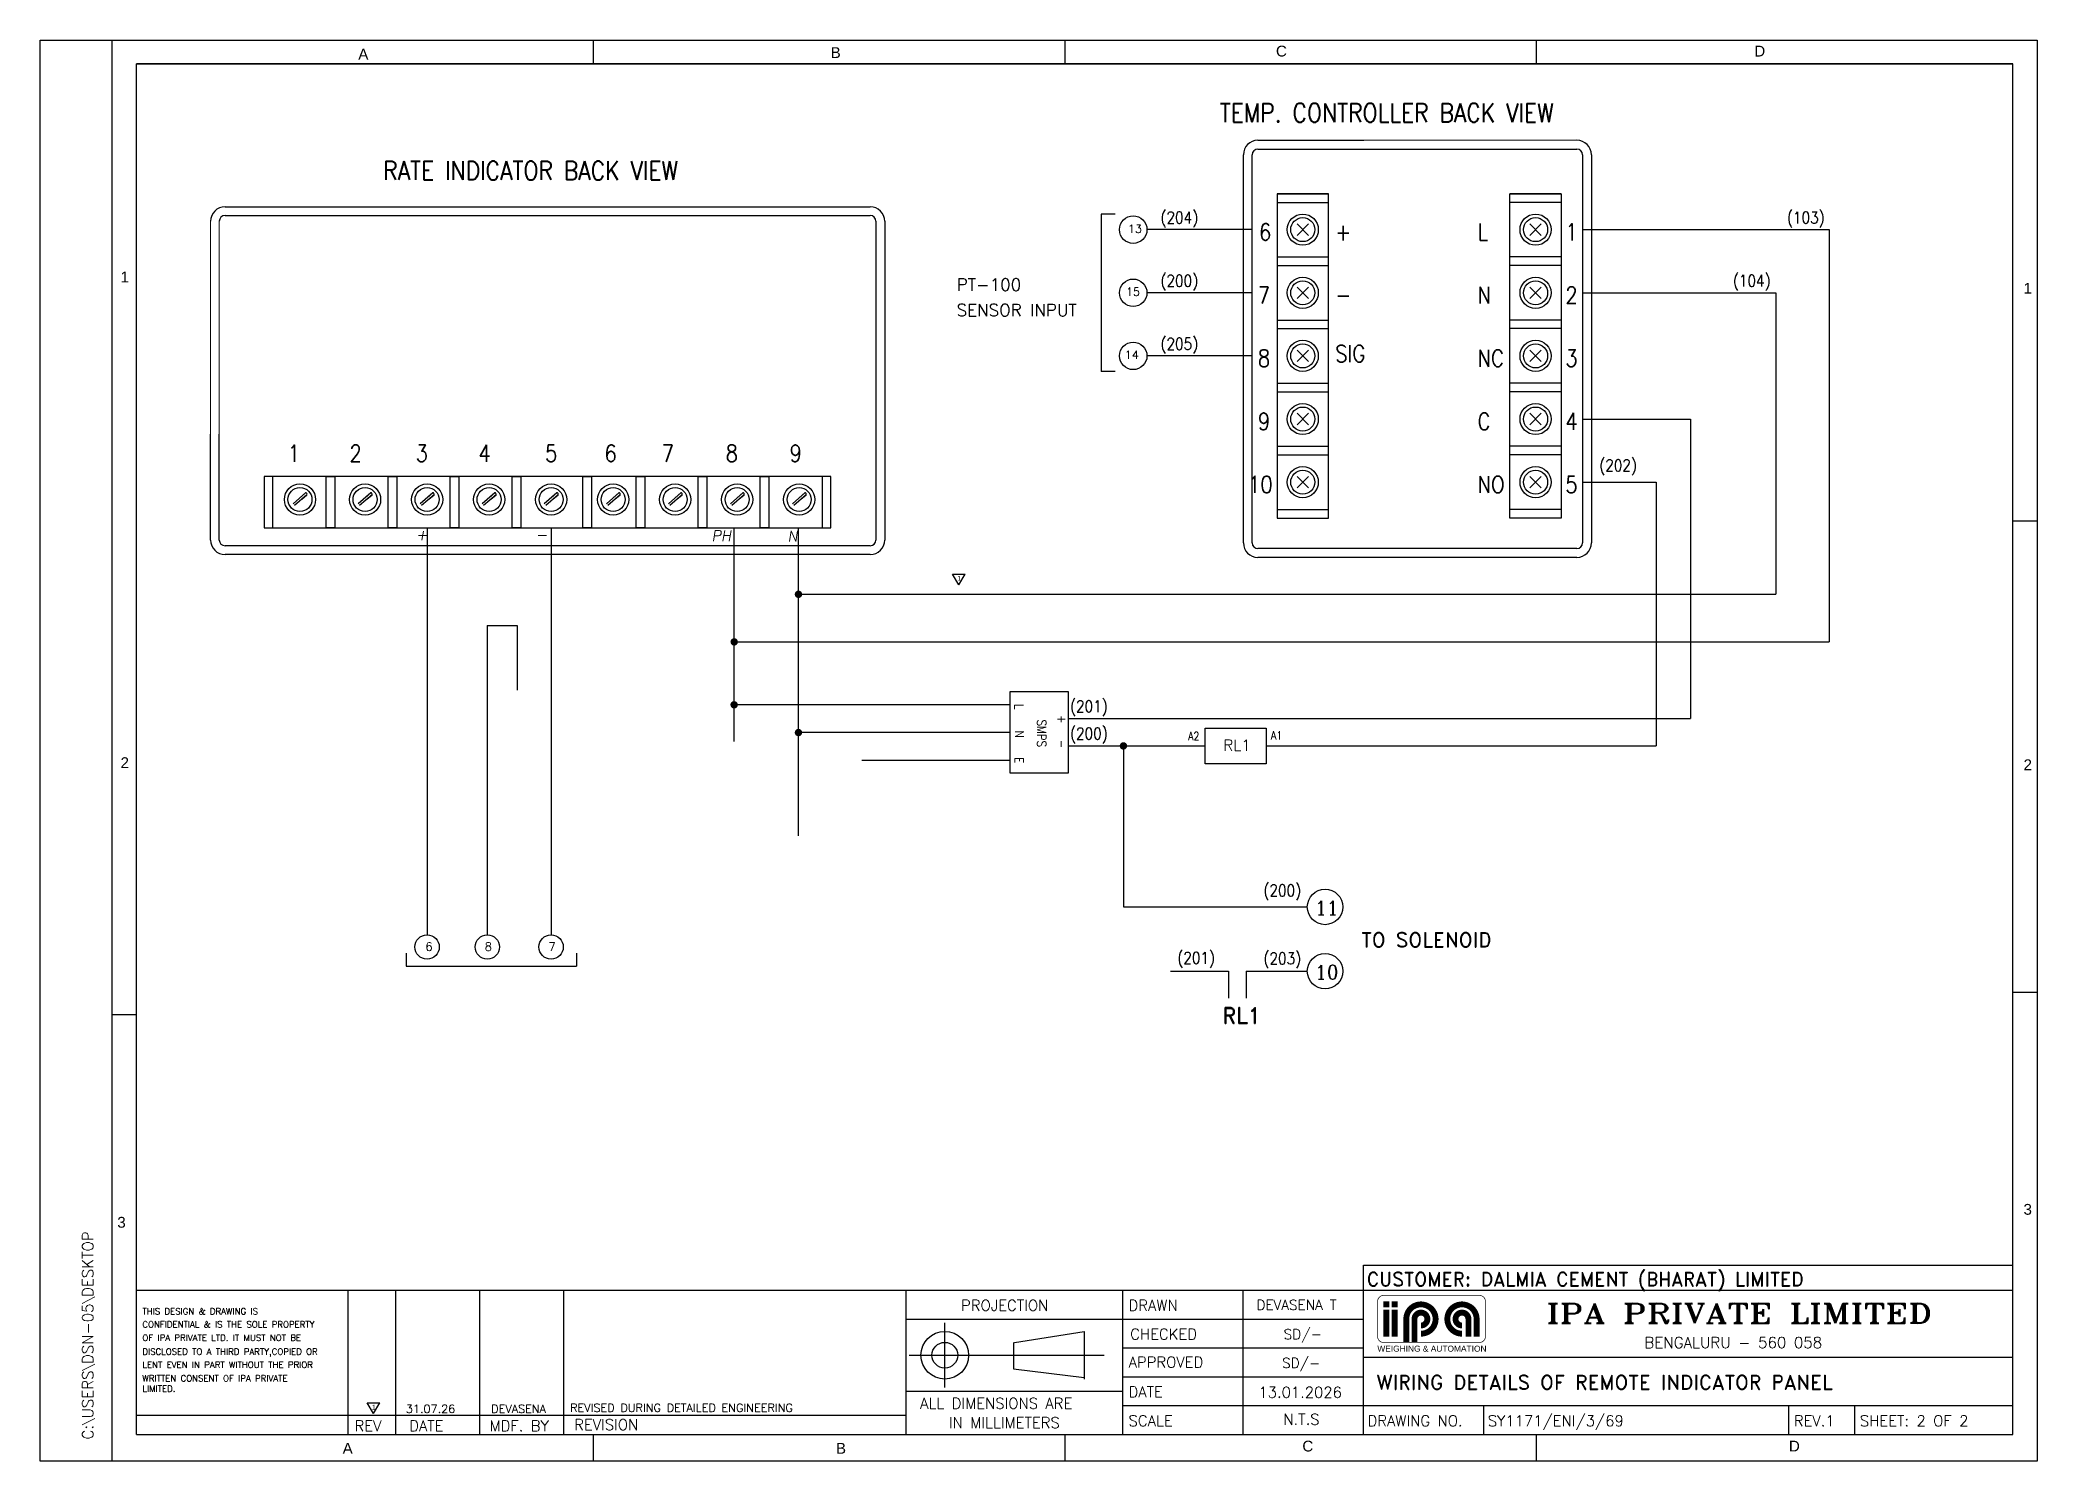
# Model space of a CAD drawing. Header units: inches. Extents: x 784 to 2184505, y 7 to 371504.
# Drawn here: x 1148832 to 1294042, y 268113 to 371504 of the extents above; entities that cross this region are included whole.
import ezdxf

# ---------------------------------------------------------------- set-up
doc = ezdxf.new("R2010")
doc.units = ezdxf.units.IN
doc.header["$MEASUREMENT"] = 0
doc.layers.add('Object', color=2, linetype='Continuous', lineweight=30)
doc.layers.add('SHEET', color=10, linetype='Continuous')
doc.styles.add('R_RomanS', font='romans.shx', dxfattribs={"width": 0.85})
doc.styles.add('ROMANC', font='romanc.shx', dxfattribs={"height": 5})
doc.styles.add('ROMAND', font='romand', dxfattribs={"height": 3})
doc.styles.add('ROMANS', font='romans')
doc.styles.add('ROMANT', font='romant', dxfattribs={"width": 1.3, "height": 4})
doc.styles.get("Standard").update_dxf_attribs({"font": 'arial.ttf'})

msp = doc.modelspace()

# ---------------------------------------------------------------- texts
at = {"color": 0, "style": 'R_RomanS', "width": 0.85}
for s, height, p in [('(204)', 854.107871, (1230307.70317, 358151.14545, 930.68567)), ('(103)', 854.107871, (1275857.70317, 358151.14545, 930.68567)), ('(200)', 854.107871, (1230307.70317, 353558.21812, 930.68567)), ('(104)', 854.107871, (1271927.70317, 353558.21812, 930.68567)), ('(205)', 854.107871, (1230307.70317, 348965.29079, 930.68567)), ('(202)', 854.107871, (1262210.58706, 340125.86833, 8182.20001)), ('(201)', 854.107871, (1223730.58706, 322595.86833, 8182.20001)), ('(200)', 854.107871, (1223730.58706, 320610.77833, 8182.20001)), ('A2', 593.130466, (1232316.23459, 320561.4524, 2068225.81863)), ('A1', 593.130466, (1238341.40671, 320613.68246, 2068225.81863)), ('(200)', 854.107871, (1237795.37663, 309205.56705, 8182.20001)), ('(201)', 854.107871, (1231530.58706, 304290.77833, 8182.20001)), ('(203)', 854.107871, (1237795.37663, 304255.56705, 8182.20001))]:
    msp.add_text(s, height=height, dxfattribs=at).set_placement(p)
at = {"color": 0, "linetype": 'Continuous', "style": 'ROMANC'}
for s, height, p in [('13', 600, (1227934.89783, 357461.076, -148367.89201)), ('15', 600, (1227792.76136, 352885.91573, -148367.89201)), ('14', 600, (1227706.76281, 348292.9884, -148367.89201)), ('11', 1000, (1241538.80905, 307862.17087, -170976.09321)), ('10', 1000, (1241538.80905, 303184.01547, -170976.09321))]:
    msp.add_text(s, height=height, dxfattribs=at).set_placement(p)
at = {"color": 0, "linetype": 'Continuous', "style": 'R_RomanS', "width": 0.85}
for s, height, p in [('L', 646.16476, (1219692.01506, 323195.06571, 2079583.16296)), ('N', 646.16476, (1219730.70317, 321260.94807, 2079583.16296)), ('SMPS', 646.164762, (1221344.51783, 322059.85715, 2079583.16296)), ('+', 646.16476, (1222814.0492, 322384.16224, 2079583.16296)), ('-', 646.16476, (1222808.06636, 320582.53154, 2079583.16296)), ('E', 646.16476, (1219706.1989, 319326.57369, 2079583.16296))]:
    msp.add_text(s, height=height, rotation=270, dxfattribs=at).set_placement(p)
at = {"color": 0}
for s, height, style, p in [('CUSTOMER: DALMIA CEMENT (BHARAT) LIMITED', 1007.3085696, 'ROMAND', (1245299.49217, 280842.0755, -2656.90792)), ('THIS DESIGN & DRAWING IS', 456.1502079, 'ROMANC', (1156281.89506, 278783.03853)), ('PROJECTION', 787.224498, 'ROMAND', (1215807.37208, 279045.83519)), ('DRAWN', 787.224498, 'ROMAND', (1227985.99112, 279045.83519)), ('DEVASENA T', 726.617271, 'ROMAND', (1237282.85461, 279112.74052)), ('CONFIDENTIAL & IS THE SOLE PROPERTY', 456.1502079, 'ROMANC', (1156281.89506, 277823.95348)), ('CHECKED', 787.224498, 'ROMAND', (1228104.77248, 276956.60162)), ('SD/-', 726.617271, 'ROMAND', (1239261.89812, 276980.82377)), ('DISCLOSED TO A THIRD PARTY,COPIED OR', 456.1502079, 'ROMANC', (1156281.89506, 275847.30258)), ('OF IPA PRIVATE LTD. IT MUST NOT BE ', 456.1502079, 'ROMANC', (1156281.89506, 276853.17226)), ('LENT EVEN IN PART WITHOUT THE PRIOR ', 456.1502079, 'ROMANC', (1156281.89506, 274888.21752)), ('APPROVED', 787.224498, 'ROMAND', (1227985.99112, 274916.04085)), ('SD/-', 726.617271, 'ROMAND', (1239150.40776, 274887.39341)), ('WRITTEN CONSENT OF IPA PRIVATE ', 456.1502079, 'ROMANC', (1156281.89506, 273905.74015)), ('LIMITED.', 456.150208, 'ROMANC', (1156281.89506, 273148.07625)), ('DATE', 787.224498, 'ROMAND', (1227985.99112, 272753.05508)), ('13.01.2026', 787.611536, 'ROMAND', (1237423.47606, 272725.27383)), ('WIRING DETAILS OF REMOTE INDICATOR PANEL', 1060.3248101, 'ROMAND', (1246004.0177, 273311.3674, -132.8454)), ('31.07.26', 600, 'ROMAND', (1175432.24696, 271612.28322)), ('DEVASENA', 600, 'ROMAND', (1181641.85374, 271612.28322)), ('REVISED DURING DETAILED ENGINEERING', 600, 'ROMAND', (1187381.75589, 271688.47881)), ('ALL DIMENSIONS ARE ', 787.2244983, 'ROMAND', (1212830.9378, 271923.61765)), ('N.T.S', 787.224498, 'ROMAND', (1239237.73021, 270760.77108)), ('SY1171/ENI/3/69', 787.2244983, 'ROMAND', (1254106.41225, 270648.77387)), ('REV', 787.224498, 'ROMAND', (1171708.03545, 270284.55626)), ('DATE', 787.224498, 'ROMAND', (1175679.9834, 270284.55626)), ('MDF. BY', 787.224498, 'ROMAND', (1181517.99837, 270284.55626)), ('REVISION', 787.224498, 'ROMAND', (1187679.42145, 270370.65293)), ('IN MILLIMETERS', 787.2244983, 'ROMAND', (1214923.03253, 270512.40427)), ('SCALE', 787.224498, 'ROMAND', (1227985.99112, 270649.62742)), ('DRAWING NO.', 787.2244983, 'ROMAND', (1245359.47338, 270648.77387)), ('REV.1', 787.224498, 'ROMAND', (1276356.93969, 270648.77387)), ('SHEET: 2 OF 2', 787.2244983, 'ROMAND', (1281159.01338, 270648.77387))]:
    msp.add_text(s, height=height, dxfattribs=dict(at, style=style)).set_placement(p)
at = {"color": 4, "style": 'ROMANT', "width": 1.3}
msp.add_text('IPA PRIVATE LIMITED', height=1421.7546454, dxfattribs=at).set_placement((1258371.80605, 278151.22713, 466360.09856))
at = {"color": 4, "style": 'ROMAND'}
msp.add_text('BENGALURU - 560 058', height=799.736988, dxfattribs=at).set_placement((1265495.33064, 276334.46156, 466360.09856))
at = {"layer": 'Object', "color": 7, "linetype": 'Continuous', "lineweight": 20, "style": 'ROMANS', "width": 0.85}
for s, height, p in [('TEMP. CONTROLLER BACK VIEW', 1370.9013445, (1234613.09304, 365516.66188)), ('RATE INDICATOR BACK VIEW', 1370.9013445, (1173793.32163, 361314.43319)), ('6', 1227.23449, (1237469.07761, 356916.498, -12132.91572)), ('+', 1227.23449, (1243012.55682, 356916.498, -12132.91572)), ('L', 1227.23449, (1253359.90135, 356916.498, -12132.91572)), ('1', 1227.23449, (1259746.21265, 356916.498, -12132.91572)), ('7', 1227.23449, (1237386.17816, 352323.57067, -12132.91572)), ('N', 1227.23449, (1253359.90135, 352323.57067, -12132.91572)), ('2', 1227.23449, (1259746.21265, 352323.57067, -12132.91572)), ('-', 1227.23449, (1243012.55682, 352323.57067, -12132.91572)), ('8', 1227.23449, (1237386.17816, 347730.64334, -12132.91572)), ('SIG', 1227.234494, (1243012.55682, 348067.21618, -12132.91572)), ('NC', 1227.234494, (1253359.90135, 347730.64334, -12132.91572)), ('3', 1227.23449, (1259746.21265, 347730.64334, -12132.91572)), ('9', 1227.23449, (1237386.17816, 343137.71601, -12132.91572)), ('C', 1227.23449, (1253359.90135, 343137.71601, -12132.91572)), ('4', 1227.23449, (1259746.21265, 343137.71601, -12132.91572)), ('1', 1227.23449, (1166854.2275, 340813.94431)), ('2', 1227.23449, (1171337.60825, 340813.94431)), ('3', 1227.23449, (1176147.05304, 340813.94431)), ('4', 1227.23449, (1180711.9498, 340813.94431)), ('5', 1227.23449, (1185562.1526, 340813.94431)), ('6', 1227.23449, (1189882.50132, 340813.94431)), ('7', 1227.23449, (1194039.81801, 340813.94431)), ('8', 1227.23449, (1198686.23078, 340813.94431)), ('9', 1227.23449, (1203332.64355, 340813.94431)), ('10', 1227.234494, (1236683.85674, 338544.78868, -12132.91572)), ('NO', 1227.234494, (1253359.90135, 338544.78868, -12132.91572)), ('5', 1227.23449, (1259746.21265, 338544.78868, -12132.91572))]:
    msp.add_text(s, height=height, dxfattribs=at).set_placement(p)
at = {"layer": 'Object', "color": 7, "insert": (1241852.65528, 276509.47167, -13709.50121), "char_height": 435.2429143, "width": 16382.4788876, "attachment_point": 1, "style": 'ROMANS'}
msp.add_mtext('\\pxqc;{\\fArial|b0|i0|c0|p0;\\C4;WEIGHING & AUTOMATION}', dxfattribs=at)
at = {"layer": 'SHEET', "color": 0, "linetype": 'Continuous'}
for s, height, p in [('A', 787.2245, (1171979.64666, 370078.15521)), ('B', 787.2245, (1206325.13079, 370187.42865)), ('C', 787.2245, (1238701.76572, 370296.70234)), ('D', 787.2245, (1273484.77193, 370296.70234)), ('1', 787.2245, (1154693.83641, 353864.76796)), ('1', 787.2245, (1293058.07455, 353043.68016)), ('1', 350, (1215533.59807, 332157.31218)), ('2', 787.2245, (1154693.83641, 318528.89852)), ('2', 787.2245, (1293058.07455, 318374.52491)), ('3', 787.2245, (1293058.07455, 286032.15874)), ('3', 787.2245, (1154456.45108, 285090.25674)), ('1', 350, (1172973.59807, 271857.31218)), ('A', 787.2245, (1170842.30289, 268647.01853)), ('B', 787.2245, (1206709.86797, 268647.01853)), ('C', 787.2245, (1240621.0203, 268809.89398)), ('D', 787.2245, (1275999.48245, 268809.89348))]:
    msp.add_text(s, height=height, dxfattribs=at).set_placement(p)
at = {"layer": 'SHEET', "color": 0, "linetype": 'Continuous', "style": 'ROMAND'}
for s, height, p in [('PT-100', 890.378133, (1215486.89639, 353251.20933, 26850.61981)), ('SENSOR INPUT', 890.3781327, (1215486.89639, 351401.20933, 26850.61981)), ('RL1', 800, (1234882.58662, 319793.81409, 1922872.70157)), ('TO SOLENOID', 1068.4537593, (1244893.61564, 305501.37148, 53845.61984)), ('RL1', 1152, (1234823.12688, 299951.29414, -201126.28857))]:
    msp.add_text(s, height=height, dxfattribs=at).set_placement(p)
at = {"layer": 'SHEET', "color": 7, "style": 'ROMAND', "oblique": 10, "width": 0.984808}
for s, p in [('+', (1176163.8218, 335105.47189)), ('-', (1184869.40835, 335105.47189)), ('PH', (1197668.21869, 335043.16894)), ('N', (1203193.8501, 335012.85649))]:
    msp.add_text(s, height=780, dxfattribs=at).set_placement(p)
at = {"layer": 'SHEET', "color": 0, "style": 'ROMAND'}
for s, p in [('6', (1176863.27286, 305239.34469)), ('8', (1181177.19782, 305238.99562)), ('7', (1185814.35457, 305238.99562))]:
    msp.add_text(s, height=606.52374, dxfattribs=at).set_placement(p)
at = {"layer": 'SHEET', "color": 124, "linetype": 'Continuous', "style": 'ROMAND'}
msp.add_text('C:\\USERS\\DSN-05\\DESKTOP', height=795.965845, rotation=90, dxfattribs=at).set_placement((1152706.8144, 269681.71733))

# ---------------------------------------------------------------- hatches: boundary and pattern name
at = {"ltscale": 5}
h = msp.add_hatch(color=0, dxfattribs=at)
edge = h.paths.add_edge_path()
edge.add_arc((1203982.48539, 331170.908), 272.40634, 0, 360)
h = msp.add_hatch(color=0, dxfattribs=at)
edge = h.paths.add_edge_path()
edge.add_arc((1199311.23005, 327708.55256), 272.40634, 0, 360)
h = msp.add_hatch(color=0, dxfattribs=at)
edge = h.paths.add_edge_path()
edge.add_arc((1199305.24513, 323134.12277), 272.40634, 0, 360)
h = msp.add_hatch(color=0, dxfattribs=at)
edge = h.paths.add_edge_path()
edge.add_arc((1203982.48539, 321110.9561), 272.40634, 0, 360)
h = msp.add_hatch(color=0, dxfattribs=at)
edge = h.paths.add_edge_path()
edge.add_arc((1227611.48896, 320139.42243), 272.40634, 0, 360)

# ---------------------------------------------------------------- linework, layer by layer
at = {"color": 0, "lineweight": 13}
for p, q in [((1260580.23424, 364204.21583), (1245082.61716, 364204.21583)), ((1161236.33464, 358310.22458), (1161236.33464, 342812.6075)), ((1161873.95429, 358310.22458), (1161873.95429, 342812.6075))]:
    msp.add_line(p, q, dxfattribs=at)
for p, q in [((1238785.77513, 360311.39574), (1242513.90812, 360311.39574)), ((1259445.50012, 360311.39574), (1255717.36713, 360311.39574)), ((1227017.60336, 358828.3271, -12132.91572), (1225988.19646, 358828.3271, -12132.91572)), ((1225988.19646, 358828.3271, -12132.91572), (1225988.19646, 347384.33594, -12132.91572)), ((1236973.10014, 357700.8278), (1229323.68683, 357700.8278)), ((1241066.43767, 358117.42384), (1240233.24559, 357284.23176)), ((1241066.43767, 357284.23176), (1240233.24559, 358117.42384)), ((1257164.83758, 358117.42384), (1257998.02966, 357284.23176)), ((1257164.83758, 357284.23176), (1257998.02966, 358117.42384)), ((1260996.7575, 357700.8278), (1278918.346, 357700.8278)), ((1278918.346, 357700.8278), (1278918.346, 327708.55256)), ((1238785.77513, 355718.46841), (1242513.90812, 355718.46841)), ((1238785.77513, 355090.78621), (1242513.90812, 355090.78621)), ((1259445.50012, 355718.46841), (1255717.36713, 355718.46841)), ((1259445.50012, 355090.78621), (1255717.36713, 355090.78621)), ((1236973.10014, 353107.90047), (1229323.68683, 353107.90047)), ((1241066.43767, 353524.49651), (1240233.24559, 352691.30443)), ((1241066.43767, 352691.30443), (1240233.24559, 353524.49651)), ((1257164.83758, 353524.49651), (1257998.02966, 352691.30443)), ((1257164.83758, 352691.30443), (1257998.02966, 353524.49651)), ((1260996.7575, 353107.90047), (1275058.346, 353107.90047)), ((1275058.346, 353107.90047), (1275058.346, 331170.908)), ((1238785.77513, 351125.54108), (1242513.90812, 351125.54108)), ((1238785.77513, 350497.85888), (1242513.90812, 350497.85888)), ((1259445.50012, 351125.54108), (1255717.36713, 351125.54108)), ((1259445.50012, 350497.85888), (1255717.36713, 350497.85888)), ((1236973.10014, 348514.97314), (1229323.68683, 348514.97314)), ((1241066.43767, 348931.56918), (1240233.24559, 348098.3771)), ((1241066.43767, 348098.3771), (1240233.24559, 348931.56918)), ((1257164.83758, 348931.56918), (1257998.02966, 348098.3771)), ((1257164.83758, 348098.3771), (1257998.02966, 348931.56918)), ((1227017.60336, 347384.33594, -12132.91572), (1225988.19646, 347384.33594, -12132.91572)), ((1238785.77513, 346532.61375), (1242513.90812, 346532.61375)), ((1238785.77513, 345904.93156), (1242513.90812, 345904.93156)), ((1259445.50012, 346532.61375), (1255717.36713, 346532.61375)), ((1259445.50012, 345904.93156), (1255717.36713, 345904.93156)), ((1241066.43767, 344338.64185), (1240233.24559, 343505.44977)), ((1241066.43767, 343505.44977), (1240233.24559, 344338.64185)), ((1257164.83758, 344338.64185), (1257998.02966, 343505.44977)), ((1257164.83758, 343505.44977), (1257998.02966, 344338.64185)), ((1260996.7575, 343922.04581), (1268834.83045, 343922.04581)), ((1268834.83045, 343922.04581), (1268834.83045, 322124.51243)), ((1238785.77513, 341939.68642), (1242513.90812, 341939.68642)), ((1238785.77513, 341312.00423), (1242513.90812, 341312.00423)), ((1259445.50012, 341939.68642), (1255717.36713, 341939.68642)), ((1259445.50012, 341312.00423), (1255717.36713, 341312.00423)), ((1241066.43767, 339745.71452), (1240233.24559, 338912.52244)), ((1241066.43767, 338912.52244), (1240233.24559, 339745.71452)), ((1257164.83758, 339745.71452), (1257998.02966, 338912.52244)), ((1257164.83758, 338912.52244), (1257998.02966, 339745.71452)), ((1260996.7575, 339329.11848), (1266354.83045, 339329.11848)), ((1266354.83045, 339329.11848), (1266354.83045, 320139.42243)), ((1238785.77513, 337346.75909), (1242513.90812, 337346.75909)), ((1259445.50012, 337346.75909), (1255717.36713, 337346.75909)), ((1176980.78753, 336011.2407), (1176980.78753, 306399.43152)), ((1185998.95703, 336011.2407), (1185998.95703, 306399.43152)), ((1199311.23005, 320459.69891), (1199311.23005, 336011.2407)), ((1203982.48539, 313598.51366), (1203982.48539, 336011.2407)), ((1238785.77513, 336719.0769), (1242513.90812, 336719.0769)), ((1259445.50012, 336719.0769), (1255717.36713, 336719.0769)), ((1215185.26517, 332639.27678, -12132.91572), (1216104.6886, 332639.27678, -12132.91572)), ((1215644.97688, 331865.61561, -12132.91572), (1215185.26517, 332639.27678, -12132.91572)), ((1215644.97688, 331865.61561, -12132.91572), (1216104.6886, 332639.27678, -12132.91572)), ((1203982.48539, 331170.908), (1275058.346, 331170.908)), ((1181361.80028, 328908.17966), (1181361.80028, 306399.43152)), ((1181361.80028, 328908.17966), (1183538.13566, 328908.17966)), ((1183538.13566, 328908.17966), (1183538.13566, 324202.18125)), ((1199311.23005, 327708.55256), (1278918.346, 327708.55256)), ((1223605.85639, 322124.51243, 2079583.16296), (1268834.83045, 322124.51243, 2079583.16296)), ((1223605.85639, 320139.42243, 2079583.16296), (1233562.18418, 320139.42243, 2079583.16296)), ((1227611.48896, 320139.42243, 2079583.16296), (1227611.48896, 308428.55256, 2079583.16296)), ((1238001.73888, 320139.42243, 2079583.16296), (1266354.83045, 320139.42243, 2079583.16296)), ((1219381.91734, 319086.9619, 2079583.16296), (1208589.63023, 319086.9619, 2079583.16296)), ((1227611.48896, 308428.55256, 2079583.16296), (1240982.4979, 308428.55256, 7065.37721)), ((1231029.93029, 303750.39716, 7065.37721), (1235241.76195, 303750.39716, 7065.37721)), ((1235241.76195, 303750.39716, 7065.37721), (1235241.76195, 301794.90389, 7065.37721)), ((1236546.20758, 303750.39716, 7065.37721), (1240982.4979, 303750.39716, 7065.37721)), ((1236546.20758, 303750.39716, 7065.37721), (1236546.20758, 301794.90389, 7065.37721)), ((1172625.26517, 272339.27678, -12132.91572), (1173544.6886, 272339.27678, -12132.91572)), ((1173084.97688, 271565.61561, -12132.91572), (1172625.26517, 272339.27678, -12132.91572)), ((1173084.97688, 271565.61561, -12132.91572), (1173544.6886, 272339.27678, -12132.91572))]:
    msp.add_line(p, q)
at = {"color": 0, "linetype": 'Continuous'}
msp.add_line((1219381.91734, 323134.12277, 2079583.16296), (1199305.24513, 323134.12277, 2079583.16296), dxfattribs=at)
at = {"color": 0, "ltscale": 5}
for p, q in [((1219381.91734, 321110.9561, 2079583.16296), (1203982.48539, 321110.9561, 2079583.16296)), ((1175448.33614, 305073.88043), (1175448.33614, 304121.49867)), ((1187854.5283, 305073.88043), (1187854.5283, 304121.49867)), ((1175448.33614, 304121.49867), (1187854.5283, 304121.49867))]:
    msp.add_line(p, q, dxfattribs=at)
at = {"color": 0}
for p, q in [((1214625.84377, 273459.09704), (1214625.84377, 278168.3917)), ((1224747.87953, 277519.48554), (1219689.45726, 276706.77784)), ((1224747.74167, 277548.62492), (1224747.74167, 274082.01385)), ((1219618.57224, 276750.19263), (1219618.57224, 274830.7236)), ((1212028.55002, 275815.31939), (1226213.35651, 275815.31939)), ((1219618.57224, 274830.7236), (1224747.74167, 274198.02451))]:
    msp.add_line(p, q, dxfattribs=at)
at = {"elevation": 2079583.16296}
for points in [[(1223605.85639, 324109.54039), (1223605.85639, 318154.33243), (1219381.91734, 318154.33243), (1219381.91734, 324109.54039)], [(1233562.18418, 321445.17381), (1238001.73888, 321445.17381), (1238001.73888, 318833.67105), (1233562.18418, 318833.67105)]]:
    msp.add_lwpolyline(points, close=True, dxfattribs=at)
at = {"color": 0}
for radius in [1733.30553, 934.87325]:
    msp.add_circle((1214625.84377, 275815.31939), radius, dxfattribs=at)
at = {"layer": 'SHEET', "color": 124, "linetype": 'Continuous', "true_color": 0x00a183}
for p, q in [((1154091.31643, 268112.79803), (1154091.31643, 371481.58147)), ((1189079.07191, 369762.264), (1189079.07191, 371503.90804)), ((1155840.70421, 369762.264), (1292292.95059, 369762.264)), ((1155840.70421, 369762.264), (1292292.95059, 369762.264)), ((1155840.70421, 369762.264), (1292292.95059, 369762.264)), ((1292292.95059, 369762.264), (1155840.70421, 369762.264)), ((1155840.70421, 270047.16088), (1155840.70421, 369762.264)), ((1292292.95059, 270047.16088), (1292292.95059, 369762.264)), ((1294031.28671, 302205.82649), (1292292.95059, 302206.10381)), ((1245059.48069, 280543.48752), (1245059.48069, 282370.53972)), ((1245059.48069, 282370.53972), (1292292.95059, 282370.53972)), ((1155840.70421, 280543.48752), (1292292.95059, 280543.48752)), ((1155840.70421, 280543.48752), (1292292.95059, 280543.48752)), ((1171230.05422, 280543.48752), (1171230.05422, 270047.16088)), ((1174700.77408, 270033.5149), (1174700.77408, 280529.84154)), ((1180809.39771, 270047.16088), (1180809.39771, 280543.48752)), ((1186918.02134, 270047.16088), (1186918.02134, 280543.48752)), ((1211821.11298, 270047.16088), (1211821.11298, 280543.48752)), ((1227565.60294, 270047.16088), (1227565.60294, 280543.48752)), ((1236312.54181, 270047.16088), (1236312.54181, 280543.48752)), ((1245059.48069, 270047.16088), (1245059.48069, 280543.48752)), ((1211821.11298, 278444.22219), (1245059.48069, 278444.22219)), ((1227565.60294, 276344.95686), (1245059.48069, 276344.95686)), ((1245059.48069, 275674.88796), (1292292.95059, 275674.88796)), ((1211821.11298, 273196.05887), (1227565.60294, 273196.05887)), ((1227565.60294, 274245.69154), (1245059.48069, 274245.69154)), ((1227565.60294, 272146.42621), (1292292.95059, 272146.42621)), ((1253806.41956, 270047.16088), (1253806.41956, 272146.42621)), ((1275985.53342, 270047.16088), (1275985.53342, 272146.42621)), ((1280787.60711, 270047.16088), (1280787.60711, 272146.42621)), ((1155840.70421, 271446.6711), (1211821.11298, 271446.6711)), ((1155840.70421, 270047.16088), (1292292.95059, 270047.16088)), ((1223367.07229, 268112.79803), (1223367.07229, 270047.16088)), ((1257655.07266, 268112.79803), (1257655.07266, 270047.16088))]:
    msp.add_line(p, q, dxfattribs=at)
at = {"layer": 'SHEET', "color": 0, "linetype": 'Continuous'}
for p, q in [((1223367.07229, 369762.264), (1223367.07229, 371503.90804)), ((1257655.07266, 369762.264), (1257655.07266, 371503.90804)), ((1294036.75672, 336493.82643), (1292292.95059, 336494.10462)), ((1148843.15311, 300577.36875), (1148832.10146, 300577.37051)), ((1155840.70421, 300576.25242), (1154091.31643, 300576.5315)), ((1189079.07191, 268112.79803), (1189079.07191, 270047.16088))]:
    msp.add_line(p, q, dxfattribs=at)
at = {"layer": 'SHEET', "color": 7}
for p, q in [((1236335.48049, 334911.34358), (1236335.48049, 363150.07292)), ((1236973.10014, 334911.34358), (1236973.10014, 363150.07292)), ((1237389.6234, 364204.21583), (1245082.61716, 364204.21583)), ((1237389.6234, 363566.59618), (1260580.23424, 363566.59618)), ((1260996.7575, 363150.07292), (1260996.7575, 334911.34358)), ((1261634.37715, 363150.07292), (1261634.37715, 334911.34358)), ((1162290.47755, 359364.36749), (1209199.83727, 359364.36749)), ((1162290.47755, 358726.74784), (1209199.83727, 358726.74784)), ((1238785.77513, 359683.71354), (1238785.77513, 336719.0769)), ((1259445.50012, 359683.71354), (1259445.50012, 336719.0769)), ((1209616.36053, 358310.22458), (1209616.36053, 339072.71919)), ((1210253.98018, 358310.22458), (1210253.98018, 339072.71919)), ((1241294.33818, 357111.30732), (1241299.09826, 357105.86724)), ((1256936.93707, 357111.30732), (1256932.17699, 357105.86724)), ((1241294.33818, 352518.37999), (1241299.09826, 352512.93991)), ((1256936.93707, 352518.37999), (1256932.17699, 352512.93991)), ((1241294.33818, 347925.45266), (1241299.09826, 347920.01258)), ((1256936.93707, 347925.45266), (1256932.17699, 347920.01258)), ((1161236.33464, 335119.61374), (1161236.33464, 342812.6075)), ((1161873.95429, 335119.61374), (1161873.95429, 342812.6075)), ((1209616.36053, 342812.6075), (1209616.36053, 335119.61374)), ((1210253.98018, 342812.6075), (1210253.98018, 335119.61374)), ((1241294.33818, 343332.52533), (1241299.09826, 343327.08525)), ((1256936.93707, 343332.52533), (1256932.17699, 343327.08525)), ((1168329.24315, 338709.06904), (1168334.68323, 338713.82911)), ((1173061.22325, 338709.06904), (1173066.66333, 338713.82911)), ((1177570.30801, 338709.06904), (1177575.74809, 338713.82911)), ((1182079.39276, 338709.06904), (1182084.83284, 338713.82911)), ((1186588.47751, 338709.06904), (1186593.9176, 338713.82911)), ((1191097.56227, 338709.06904), (1191103.00235, 338713.82911)), ((1195606.64702, 338709.06904), (1195612.0871, 338713.82911)), ((1200115.73177, 338709.06904), (1200121.17186, 338713.82911)), ((1204624.81653, 338709.06904), (1204630.25661, 338713.82911)), ((1241294.33818, 338739.598), (1241299.09826, 338734.15792)), ((1256936.93707, 338739.598), (1256932.17699, 338734.15792)), ((1165756.83693, 336011.2407), (1205710.91752, 336011.2407)), ((1209199.83727, 334703.09048), (1162290.47755, 334703.09048)), ((1209199.83727, 334065.47083), (1162290.47755, 334065.47083)), ((1245082.61716, 334494.82032), (1237389.6234, 334494.82032)), ((1260580.23424, 334494.82032), (1241342.72885, 334494.82032)), ((1245082.61716, 333857.20066), (1237389.6234, 333857.20066)), ((1260580.23424, 333857.20066), (1241342.72885, 333857.20066))]:
    msp.add_line(p, q, dxfattribs=at)
at = {"layer": 'SHEET', "color": 124, "linetype": 'Continuous', "true_color": 0x00a183}
msp.add_lwpolyline([(1294042.33836, 268112.79803), (1148843.15311, 268112.79803), (1148843.15311, 371481.58147), (1294042.33836, 371481.58147)], close=True, dxfattribs=at)
at = {"layer": 'SHEET', "color": 7}
for points in [[(1242513.90812, 336719.0769), (1242513.90812, 359683.71354), (1242513.90812, 360311.39574), (1238785.77513, 360311.39574), (1238785.77513, 359683.71354), (1242513.90812, 359683.71354)], [(1255717.36713, 336719.0769), (1255717.36713, 359683.71354), (1255717.36713, 360311.39574), (1259445.50012, 360311.39574), (1259445.50012, 359683.71354), (1255717.36713, 359683.71354)], [(1205710.91752, 339739.37369), (1205710.91752, 336011.2407), (1206338.59971, 336011.2407), (1206338.59971, 339739.37369), (1165756.83693, 339739.37369), (1165129.15474, 339739.37369), (1165129.15474, 336011.2407), (1165756.83693, 336011.2407), (1165756.83693, 339739.37369)], [(1167739.72267, 338193.23778), (1168148.73893, 338551.12759), (1167246.92798, 337762.04172)], [(1167864.47849, 338084.07626), (1168245.98562, 338417.89554), (1167344.17467, 337628.80967)], [(1172471.70278, 338193.23778), (1172880.71904, 338551.12759), (1171978.90808, 337762.04172)], [(1172596.4586, 338084.07626), (1172977.96573, 338417.89554), (1172076.15477, 337628.80967)], [(1176980.78753, 338193.23778), (1177389.80379, 338551.12759), (1176487.99284, 337762.04172)], [(1177105.54335, 338084.07626), (1177487.05048, 338417.89554), (1176585.23953, 337628.80967)], [(1181489.87228, 338193.23778), (1181898.88854, 338551.12759), (1180997.07759, 337762.04172)], [(1181614.6281, 338084.07626), (1181996.13523, 338417.89554), (1181094.32428, 337628.80967)], [(1185998.95704, 338193.23778), (1186407.9733, 338551.12759), (1185506.16235, 337762.04172)], [(1186123.71286, 338084.07626), (1186505.21998, 338417.89554), (1185603.40904, 337628.80967)], [(1190508.04179, 338193.23778), (1190917.05805, 338551.12759), (1190015.2471, 337762.04172)], [(1190632.79761, 338084.07626), (1191014.30474, 338417.89554), (1190112.49379, 337628.80967)], [(1195017.12654, 338193.23778), (1195426.1428, 338551.12759), (1194524.33185, 337762.04172)], [(1195141.88236, 338084.07626), (1195523.38949, 338417.89554), (1194621.57854, 337628.80967)], [(1199526.2113, 338193.23778), (1199935.22756, 338551.12759), (1199033.41661, 337762.04172)], [(1199650.96711, 338084.07626), (1200032.47424, 338417.89554), (1199130.66329, 337628.80967)], [(1204035.29605, 338193.23778), (1204444.31231, 338551.12759), (1203542.50136, 337762.04172)], [(1204160.05187, 338084.07626), (1204541.559, 338417.89554), (1203639.74805, 337628.80967)]]:
    msp.add_lwpolyline(points, dxfattribs=at)
for points in [[(1169638.23949, 339739.37369), (1170265.92168, 339739.37369), (1170265.92168, 336011.2407), (1169638.23949, 336011.2407)], [(1174147.32424, 339739.37369), (1174775.00643, 339739.37369), (1174775.00643, 336011.2407), (1174147.32424, 336011.2407)], [(1178656.40899, 339739.37369), (1179284.09119, 339739.37369), (1179284.09119, 336011.2407), (1178656.40899, 336011.2407)], [(1183165.49375, 339739.37369), (1183793.17594, 339739.37369), (1183793.17594, 336011.2407), (1183165.49375, 336011.2407)], [(1188302.2607, 339739.37369), (1188929.94288, 339739.37369), (1188929.94288, 336011.2407), (1188302.2607, 336011.2407)], [(1192183.66326, 339739.37369), (1192811.34545, 339739.37369), (1192811.34545, 336011.2407), (1192183.66326, 336011.2407)], [(1196692.74801, 339739.37369), (1197320.4302, 339739.37369), (1197320.4302, 336011.2407), (1196692.74801, 336011.2407)], [(1201201.83276, 339739.37369), (1201829.51495, 339739.37369), (1201829.51495, 336011.2407), (1201201.83276, 336011.2407)]]:
    msp.add_lwpolyline(points, close=True, dxfattribs=at)
at = {"layer": 'SHEET', "color": 4, "linetype": 'Continuous', "const_width": 51.13649, "elevation": -13709.50121}
msp.add_lwpolyline([(1253504.12617, 280164.23508), (1246522.63203, 280164.23508, 0.4142135624), (1246096.49464, 279738.09768), (1246096.49464, 277168.22173, 0.4142135624), (1246522.63203, 276742.08434), (1253504.12617, 276742.08434, 0.4142135624), (1253930.26356, 277168.22173), (1253930.26356, 279738.09768, 0.4142135624)], format="xyb", close=True, dxfattribs=at)
at = {"layer": 'SHEET', "color": 4, "linetype": 'Continuous', "const_width": 426.1374, "elevation": -13709.50121}
for points in [[(1246731.57488, 279298.73882), (1246731.57488, 279724.87621)], [(1246731.57488, 277168.05184), (1246731.57488, 279128.28386)], [(1247328.16723, 279298.73882), (1247328.16723, 279724.87621)], [(1247328.16723, 277168.05184), (1247328.16723, 279128.28386)], [(1248180.44203, 276741.91444), (1248180.44203, 278446.46403)]]:
    msp.add_lwpolyline(points, dxfattribs=at)
for points in [[(1248180.44203, 278446.46403, -2.4142135624), (1249245.78552, 277381.12054, 0.048516246)], [(1248777.03438, 276741.91444), (1248777.03438, 278446.46403, -2.4142135624), (1249245.78552, 277977.71289, 1.7118172848)], [(1253294.09077, 277168.05184), (1253294.09077, 278446.46403, 2.4142135624), (1252228.74728, 277381.12054, 0.362037375)], [(1252697.49842, 277168.05184), (1252697.49842, 278446.46403, 2.4142135624), (1252228.74728, 277977.71289, 0.3121925891)]]:
    msp.add_lwpolyline(points, format="xyb", dxfattribs=at)
at = {"layer": 'SHEET', "color": 0}
for centre, radius in [((1228323.68683, 357700.8278), 1000), ((1228323.68683, 353107.90047), 1000), ((1228323.68683, 348514.97314), 1000), ((1242273.91961, 308428.55256, 7065.37721), 1291.42171), ((1176980.78753, 305513.66596), 885.76556), ((1181361.80028, 305513.66596), 885.76556), ((1185998.95703, 305513.66596), 885.76556), ((1242273.91961, 303750.39716, 7065.37721), 1291.42171)]:
    msp.add_circle(centre, radius, dxfattribs=at)
at = {"layer": 'SHEET', "color": 7}
for centre, radius in [((1240649.84163, 357700.8278), 1133.75419), ((1257581.43362, 357700.8278), 1133.75419), ((1240649.84163, 357700.8278), 873.44731), ((1257581.43362, 357700.8278), 873.44731), ((1240649.84163, 353107.90047), 1133.75419), ((1240649.84163, 353107.90047), 873.44731), ((1257581.43362, 353107.90047), 1133.75419), ((1257581.43362, 353107.90047), 873.44731), ((1240649.84163, 348514.97314), 1133.75419), ((1240649.84163, 348514.97314), 873.44731), ((1257581.43362, 348514.97314), 1133.75419), ((1257581.43362, 348514.97314), 873.44731), ((1240649.84163, 343922.04581), 1133.75419), ((1240649.84163, 343922.04581), 873.44731), ((1257581.43362, 343922.04581), 1133.75419), ((1257581.43362, 343922.04581), 873.44731), ((1240649.84163, 339329.11848), 1133.75419), ((1240649.84163, 339329.11848), 873.44731), ((1257581.43362, 339329.11848), 1133.75419), ((1257581.43362, 339329.11848), 873.44731), ((1167739.72267, 338064.57249), 1133.75419), ((1167739.72267, 338064.57249), 873.44731), ((1172471.70278, 338064.57249), 1133.75419), ((1172471.70278, 338064.57249), 873.44731), ((1176980.78753, 338064.57249), 1133.75419), ((1176980.78753, 338064.57249), 873.44731), ((1181489.87228, 338064.57249), 1133.75419), ((1181489.87228, 338064.57249), 873.44731), ((1185998.95704, 338064.57249), 1133.75419), ((1185998.95704, 338064.57249), 873.44731), ((1190508.04179, 338064.57249), 1133.75419), ((1190508.04179, 338064.57249), 873.44731), ((1195017.12654, 338064.57249), 1133.75419), ((1195017.12654, 338064.57249), 873.44731), ((1199526.2113, 338064.57249), 1133.75419), ((1199526.2113, 338064.57249), 873.44731), ((1204035.29605, 338064.57249), 1133.75419), ((1204035.29605, 338064.57249), 873.44731)]:
    msp.add_circle(centre, radius, dxfattribs=at)
for centre, radius, start, end in [((1237389.6234, 363150.07292), 1054.14291, 90, 180), ((1237389.6234, 363150.07292), 416.52326, 90, 180), ((1260580.23424, 363150.07292), 1054.14291, 0, 90), ((1260580.23424, 363150.07292), 416.52326, 0, 90), ((1162290.47755, 358310.22458), 1054.14291, 90, 180), ((1162290.47755, 358310.22458), 416.52326, 90, 180), ((1209199.83726, 358310.22458), 1054.14291, 0, 90), ((1209199.83726, 358310.22458), 416.52326, 0, 90), ((1168168.88956, 338463.7292), 89.69129, 329.2684926348, 102.9832664075), ((1172900.86966, 338463.7292), 89.69129, 329.2684926348, 102.9832664075), ((1177409.95442, 338463.7292), 89.69129, 329.2684926348, 102.9832664075), ((1181919.03917, 338463.7292), 89.69129, 329.2684926348, 102.9832664075), ((1186428.12392, 338463.7292), 89.69129, 329.2684926348, 102.9832664075), ((1190937.20868, 338463.7292), 89.69129, 329.2684926348, 102.9832664075), ((1195446.29343, 338463.7292), 89.69129, 329.2684926348, 102.9832664075), ((1199955.37818, 338463.7292), 89.69129, 329.2684926348, 102.9832664075), ((1204464.46294, 338463.7292), 89.69129, 329.2684926348, 102.9832664075), ((1162290.47755, 335119.61374), 1054.14291, 180, 270), ((1162290.47755, 335119.61374), 416.52326, 180, 270), ((1209199.83727, 335119.61374), 1054.14291, 270, 0), ((1209199.83727, 335119.61374), 416.52326, 270, 0), ((1237389.6234, 334911.34358), 1054.14291, 180, 270), ((1237389.6234, 334911.34358), 416.52326, 180, 270), ((1260580.23424, 334911.34358), 1054.14291, 270, 0), ((1260580.23424, 334911.34358), 416.52326, 270, 0)]:
    msp.add_arc(centre, radius, start, end, dxfattribs=at)

msp.set_redraw_order([(e.dxf.handle, doc.entitydb.next_handle()) for e in msp.query("TEXT MTEXT ATTDEF DIMENSION ARC_DIMENSION")])  # texts and dimensions are drawn at this point

doc.saveas('drawing.dxf')
